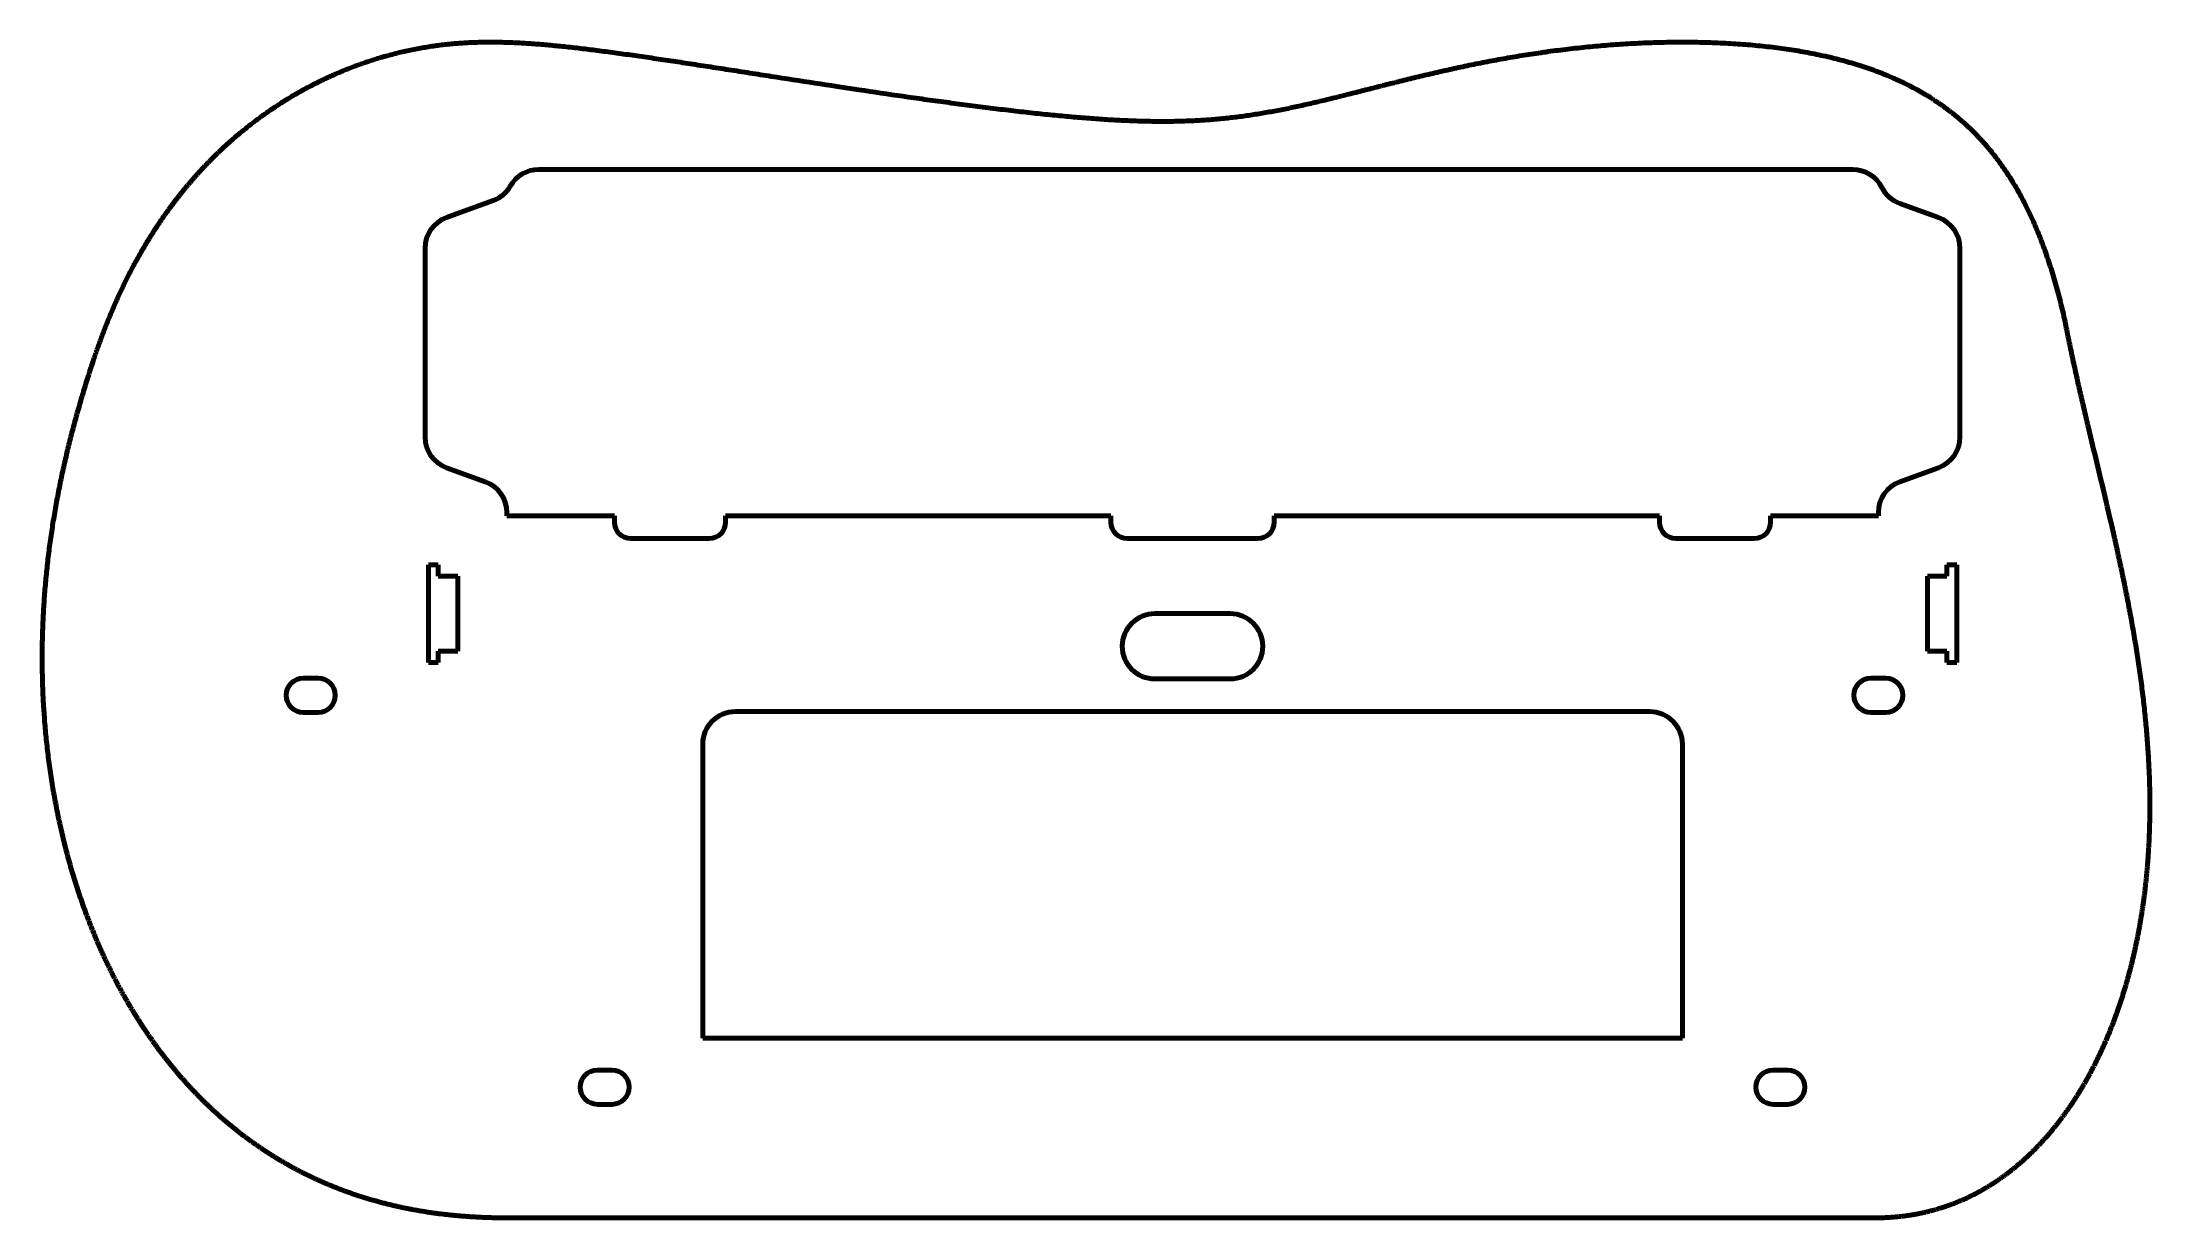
# Model space of a CAD drawing. Header units: millimetres. Extents: x -235 to 411, y -56 to 304.
import ezdxf

# ---------------------------------------------------------------- set-up
doc = ezdxf.new("R2010")
doc.units = ezdxf.units.MM
doc.header["$MEASUREMENT"] = 0
doc.layers.add('Visibile', color=7, linetype='Continuous', lineweight=0)

msp = doc.modelspace()

# ---------------------------------------------------------------- linework, layer by layer
at = {"layer": 'Visibile', "color": 7, "lineweight": 70}
for p, q in [((-82.65, 265.34), (319.69, 265.34)), ((-110.87, 250.63), (-96.62, 255.82)), ((334.13, 254.94), (345.97, 250.63)), ((-117.45, 183.44), (-117.45, 241.24)), ((352.55, 241.24), (352.55, 183.44)), ((-99.03, 169.73), (-110.87, 174.04)), ((345.97, 174.04), (334.13, 169.73)), ((-92.45, 159.34), (-92.45, 160.33)), ((-59.45, 159.34), (-92.45, 159.34)), ((-59.45, 157.34), (-59.45, 159.34)), ((-25.45, 159.34), (-25.45, 157.34)), ((23.55, 159.34), (-25.45, 159.34)), ((92.55, 159.34), (23.55, 159.34)), ((92.55, 157.34), (92.55, 159.34)), ((142.55, 159.34), (142.55, 157.34)), ((217.55, 159.34), (142.55, 159.34)), ((260.55, 159.34), (217.55, 159.34)), ((260.55, 157.34), (260.55, 159.34)), ((294.55, 159.34), (294.55, 157.34)), ((327.55, 159.34), (294.55, 159.34)), ((327.55, 160.33), (327.55, 159.34)), ((-30.45, 152.34), (-54.45, 152.34)), ((137.55, 152.34), (97.55, 152.34)), ((289.55, 152.34), (265.55, 152.34)), ((-116.45, 114.34), (-116.45, 144.34)), ((-116.45, 144.34), (-113.45, 144.34)), ((-113.45, 144.34), (-113.45, 140.84)), ((348.55, 140.84), (348.55, 144.34)), ((348.55, 144.34), (351.55, 144.34)), ((351.55, 144.34), (351.55, 114.34)), ((-113.45, 140.84), (-107.45, 140.84)), ((-107.45, 140.84), (-107.45, 117.84)), ((342.55, 117.84), (342.55, 140.84)), ((342.55, 140.84), (348.55, 140.84)), ((106.05, 129.34), (129.05, 129.34)), ((-107.45, 117.84), (-113.45, 117.84)), ((-113.45, 117.84), (-113.45, 114.34)), ((348.55, 117.84), (342.55, 117.84)), ((348.55, 114.34), (348.55, 117.84)), ((-113.45, 114.34), (-116.45, 114.34)), ((351.55, 114.34), (348.55, 114.34)), ((-154.7, 109.59), (-150.2, 109.59)), ((129.05, 109.34), (106.05, 109.34)), ((325.3, 109.59), (329.8, 109.59)), ((-150.2, 99.09), (-154.7, 99.09)), ((-22.45, 99.34), (257.55, 99.34)), ((329.8, 99.09), (325.3, 99.09)), ((-32.45, -0.66), (-32.45, 89.34)), ((267.55, 89.34), (267.55, -0.66)), ((38.55, -0.66), (-32.45, -0.66)), ((202.55, -0.66), (38.55, -0.66)), ((267.55, -0.66), (202.55, -0.66)), ((-64.7, -10.41), (-60.2, -10.41)), ((295.3, -10.41), (299.8, -10.41)), ((-60.2, -20.91), (-64.7, -20.91)), ((299.8, -20.91), (295.3, -20.91)), ((-92.63, -55.66), (326.5, -55.66))]:
    msp.add_line(p, q, dxfattribs=at)
for points in [[(384.72, 218.78), (384.55, 219.56), (384.37, 220.34), (384.2, 221.11), (384.02, 221.87), (383.84, 222.63), (383.65, 223.39), (383.47, 224.15), (383.28, 224.9), (383.09, 225.65), (382.9, 226.39), (382.7, 227.13), (382.51, 227.86), (382.31, 228.6), (382.11, 229.32), (381.9, 230.05), (381.7, 230.77), (381.49, 231.49), (381.28, 232.2), (381.07, 232.91), (380.85, 233.61), (380.64, 234.31), (380.42, 235.01), (380.2, 235.7), (379.97, 236.39), (379.75, 237.08), (379.52, 237.76), (379.29, 238.44), (379.06, 239.12), (378.82, 239.79), (378.59, 240.45), (378.35, 241.12), (378.1, 241.78), (377.86, 242.43), (377.61, 243.08), (377.36, 243.73), (377.11, 244.38), (376.86, 245.02), (376.6, 245.65), (376.34, 246.29), (376.08, 246.91), (375.82, 247.54), (375.55, 248.16), (375.29, 248.78), (375.02, 249.39), (374.74, 250), (374.47, 250.61), (374.19, 251.21), (373.91, 251.81), (373.63, 252.41), (373.34, 253), (373.05, 253.59), (372.76, 254.17), (372.47, 254.75), (372.17, 255.33), (371.87, 255.9), (371.57, 256.47), (371.27, 257.03), (370.96, 257.6), (370.66, 258.15), (370.34, 258.71), (370.03, 259.26), (369.71, 259.81), (369.4, 260.35), (369.07, 260.89), (368.75, 261.42), (368.42, 261.96), (368.09, 262.49), (367.76, 263.01), (367.43, 263.53), (367.09, 264.05), (366.75, 264.56), (366.4, 265.07), (366.06, 265.58), (365.71, 266.08), (365.36, 266.58), (365, 267.08), (364.64, 267.57), (364.28, 268.06), (363.92, 268.54), (363.56, 269.02), (363.19, 269.5), (362.81, 269.97), (362.44, 270.45), (362.06, 270.91), (361.87, 271.14), (361.68, 271.38), (361.49, 271.61), (361.3, 271.83), (361.11, 272.06), (360.91, 272.29), (360.72, 272.52), (360.52, 272.74), (360.33, 272.97), (360.13, 273.19), (359.94, 273.42), (359.74, 273.64), (359.54, 273.86), (359.34, 274.08), (359.14, 274.3), (358.94, 274.52), (358.74, 274.74), (358.53, 274.95), (358.33, 275.17), (358.13, 275.38), (357.92, 275.6), (357.72, 275.81), (357.51, 276.02), (357.3, 276.24), (357.1, 276.45), (356.89, 276.66), (356.68, 276.86), (356.47, 277.07), (356.26, 277.28), (356.05, 277.49), (355.84, 277.69), (355.62, 277.9), (355.41, 278.1), (355.19, 278.3), (354.98, 278.51), (354.76, 278.71), (354.55, 278.91), (354.33, 279.11), (354.11, 279.3), (353.89, 279.5), (353.67, 279.7), (353.45, 279.89), (353.23, 280.09), (353.01, 280.28), (352.78, 280.48), (352.56, 280.67), (352.34, 280.86), (352.11, 281.05), (351.88, 281.24), (351.66, 281.43), (351.43, 281.62), (351.2, 281.81), (350.97, 281.99), (350.74, 282.18), (350.51, 282.36), (350.28, 282.55), (350.05, 282.73), (349.81, 282.91), (349.58, 283.09), (349.34, 283.27), (349.11, 283.45), (348.87, 283.63), (348.64, 283.81), (348.4, 283.99), (348.16, 284.16), (347.92, 284.34), (347.68, 284.51), (347.44, 284.69), (347.2, 284.86), (346.95, 285.03), (346.71, 285.2), (346.47, 285.37), (346.22, 285.54), (345.97, 285.71), (345.73, 285.88), (345.48, 286.05), (345.23, 286.21), (344.98, 286.38), (344.73, 286.54), (344.48, 286.71), (344.23, 286.87), (343.98, 287.03), (343.47, 287.35), (342.96, 287.67), (342.45, 287.99), (341.93, 288.3), (341.41, 288.61), (340.89, 288.91), (340.36, 289.21), (339.83, 289.51), (339.3, 289.81), (338.76, 290.1), (338.23, 290.39), (337.68, 290.67), (337.14, 290.95), (336.59, 291.23), (336.04, 291.51), (335.48, 291.78), (334.92, 292.05), (334.36, 292.32), (333.8, 292.58), (333.23, 292.84), (332.66, 293.1), (332.08, 293.35), (331.51, 293.6), (330.93, 293.85), (330.34, 294.09), (329.75, 294.33), (329.16, 294.57), (328.57, 294.81), (327.97, 295.04), (327.37, 295.27), (326.77, 295.49), (326.17, 295.71), (325.56, 295.93), (324.94, 296.15), (324.33, 296.36), (323.71, 296.57), (323.09, 296.78), (322.46, 296.98), (321.84, 297.18), (321.2, 297.38), (320.57, 297.58), (319.93, 297.77), (319.29, 297.96), (318.65, 298.15), (318, 298.33), (317.35, 298.51), (316.7, 298.69), (316.05, 298.86), (315.39, 299.03), (314.73, 299.2), (314.06, 299.37), (313.4, 299.53), (312.73, 299.69), (312.05, 299.84), (311.38, 300), (310.7, 300.15), (310.02, 300.3), (309.33, 300.44), (308.65, 300.59), (307.96, 300.73), (307.27, 300.86), (306.57, 301), (305.87, 301.13), (305.17, 301.26), (304.47, 301.38), (303.76, 301.51), (303.05, 301.63), (302.34, 301.74), (301.63, 301.86), (300.91, 301.97), (300.19, 302.08), (299.47, 302.19), (298.75, 302.29), (298.02, 302.39), (297.29, 302.49), (296.56, 302.59), (295.83, 302.68), (295.1, 302.77), (294.36, 302.86), (293.62, 302.94), (292.88, 303.03), (292.13, 303.11), (291.39, 303.18), (290.64, 303.26), (289.89, 303.33), (289.14, 303.4), (288.38, 303.47), (287.63, 303.53), (286.87, 303.59), (286.11, 303.65), (285.35, 303.71), (284.59, 303.76), (283.82, 303.82), (283.06, 303.86), (282.29, 303.91), (281.52, 303.96), (280.75, 304), (279.98, 304.04), (279.21, 304.07), (278.43, 304.11), (277.66, 304.14), (276.88, 304.17), (276.11, 304.2), (275.33, 304.22), (274.55, 304.24), (273.77, 304.26), (272.99, 304.28), (272.2, 304.3), (271.42, 304.31), (270.64, 304.32), (269.85, 304.33), (269.07, 304.33), (268.28, 304.34), (267.5, 304.34), (266.71, 304.34), (265.93, 304.33), (265.14, 304.33), (264.35, 304.32), (263.57, 304.31), (262.78, 304.29), (261.99, 304.28), (261.2, 304.26), (260.42, 304.24), (259.63, 304.22), (258.84, 304.2), (258.05, 304.17), (257.27, 304.14), (256.48, 304.11), (255.69, 304.08), (254.91, 304.05), (254.12, 304.01), (253.34, 303.97), (252.55, 303.93), (251.77, 303.89), (250.98, 303.84), (250.2, 303.8), (249.42, 303.75), (248.64, 303.7), (247.86, 303.64), (247.08, 303.59), (246.3, 303.53), (245.52, 303.47), (244.74, 303.41), (243.97, 303.35), (243.19, 303.29), (242.42, 303.22), (241.64, 303.15), (240.87, 303.08), (240.1, 303.01), (239.33, 302.94), (238.56, 302.86), (237.8, 302.78), (237.03, 302.7), (236.27, 302.62), (235.5, 302.54), (234.74, 302.46), (233.98, 302.37), (233.22, 302.28), (232.47, 302.2), (231.71, 302.1), (230.96, 302.01), (230.2, 301.92), (229.45, 301.82), (228.7, 301.73), (227.96, 301.63), (227.21, 301.53), (226.46, 301.43), (225.72, 301.32), (224.98, 301.22), (224.24, 301.11), (223.51, 301.01), (222.77, 300.9), (222.04, 300.79), (221.3, 300.68), (220.57, 300.56), (219.85, 300.45), (219.12, 300.33), (218.4, 300.22), (217.67, 300.1), (216.95, 299.98), (216.24, 299.86), (215.52, 299.74), (214.8, 299.62), (214.09, 299.49), (213.38, 299.37), (212.67, 299.24), (211.97, 299.12), (211.26, 298.99), (210.56, 298.86), (209.86, 298.73), (209.16, 298.6), (208.47, 298.47), (207.77, 298.33), (207.08, 298.2), (206.39, 298.06), (205.71, 297.93), (205.02, 297.79), (204.34, 297.66), (203.66, 297.52), (202.98, 297.38), (202.3, 297.24), (201.63, 297.1), (200.95, 296.96), (200.28, 296.82), (199.62, 296.68), (198.95, 296.53), (198.29, 296.39), (197.62, 296.25), (196.96, 296.1), (196.31, 295.96), (195.65, 295.81), (195, 295.67), (194.35, 295.52), (193.7, 295.37), (193.05, 295.23), (192.41, 295.08), (191.76, 294.93), (191.12, 294.78), (190.48, 294.63), (189.85, 294.48), (189.21, 294.33), (188.58, 294.18), (187.95, 294.03), (187.32, 293.88), (186.7, 293.73), (186.07, 293.58), (185.45, 293.43), (184.83, 293.28), (184.21, 293.13), (183.6, 292.98), (182.98, 292.83), (182.37, 292.68), (181.76, 292.53), (181.15, 292.38), (180.54, 292.23), (179.94, 292.08), (179.34, 291.93), (178.74, 291.78), (178.14, 291.63), (177.54, 291.48), (176.94, 291.33), (176.35, 291.18), (175.76, 291.03), (175.17, 290.88), (174.58, 290.73), (173.99, 290.58), (173.41, 290.43), (172.83, 290.28), (172.24, 290.13), (171.66, 289.99), (171.09, 289.84), (170.51, 289.69), (169.93, 289.55), (169.36, 289.4), (168.79, 289.26), (168.22, 289.11), (167.65, 288.97), (167.08, 288.82), (166.52, 288.68), (165.95, 288.54), (165.39, 288.4), (164.83, 288.26), (164.27, 288.11), (163.71, 287.97), (163.15, 287.84), (162.59, 287.7), (162.04, 287.56), (161.48, 287.42), (160.93, 287.29), (160.38, 287.15), (159.83, 287.02), (159.28, 286.88), (158.73, 286.75), (158.18, 286.62), (157.64, 286.49), (157.09, 286.36), (156.55, 286.23), (156.01, 286.1), (155.46, 285.97), (154.92, 285.84), (154.38, 285.72), (153.84, 285.59), (153.3, 285.47), (152.77, 285.35), (152.23, 285.23), (151.69, 285.11), (151.16, 284.99), (150.62, 284.87), (150.09, 284.75), (149.55, 284.64), (149.02, 284.52), (148.49, 284.41), (147.95, 284.29), (147.42, 284.18), (146.89, 284.07), (146.36, 283.97), (145.83, 283.86), (145.3, 283.75), (144.77, 283.65), (144.24, 283.54), (143.71, 283.44), (143.18, 283.34), (142.65, 283.24), (142.12, 283.14), (141.6, 283.05), (141.07, 282.95), (140.54, 282.86), (140.01, 282.76), (139.48, 282.67), (138.95, 282.58), (138.43, 282.49), (137.9, 282.41), (137.37, 282.32), (136.84, 282.24), (136.31, 282.16), (135.78, 282.07), (135.25, 281.99), (134.72, 281.92), (134.19, 281.84), (133.66, 281.77), (133.13, 281.69), (132.6, 281.62), (132.06, 281.55), (131.53, 281.48), (131, 281.41), (130.46, 281.35), (129.93, 281.29), (129.39, 281.22), (128.86, 281.16), (128.32, 281.1), (127.78, 281.05), (127.24, 280.99), (126.7, 280.94), (126.16, 280.88), (125.62, 280.83), (125.08, 280.78), (124.54, 280.73), (123.99, 280.69), (123.45, 280.64), (122.9, 280.6), (122.35, 280.56), (121.8, 280.52), (121.25, 280.48), (120.7, 280.45), (120.15, 280.41), (119.59, 280.38), (119.04, 280.35), (118.48, 280.32), (117.92, 280.29), (117.36, 280.26), (116.8, 280.24), (116.23, 280.22), (115.67, 280.2), (115.1, 280.18), (114.53, 280.16), (113.96, 280.14), (113.39, 280.13), (112.81, 280.11), (112.24, 280.1), (111.66, 280.09), (111.08, 280.09), (110.5, 280.08), (109.91, 280.07), (109.33, 280.07), (108.74, 280.07), (108.15, 280.07), (107.55, 280.07), (106.96, 280.07), (106.36, 280.08), (105.76, 280.08), (105.16, 280.09), (104.56, 280.1), (103.95, 280.11), (103.34, 280.12), (102.73, 280.14), (102.11, 280.15), (101.5, 280.17), (100.88, 280.19), (100.26, 280.21), (99.63, 280.23), (99.01, 280.25), (98.38, 280.28), (97.75, 280.3), (97.11, 280.33), (96.48, 280.36), (95.84, 280.39), (95.19, 280.42), (94.55, 280.46), (93.9, 280.49), (93.25, 280.53), (92.6, 280.57), (91.94, 280.6), (91.28, 280.64), (90.62, 280.69), (89.96, 280.73), (89.29, 280.77), (88.62, 280.82), (87.95, 280.87), (87.27, 280.92), (86.59, 280.97), (85.91, 281.02), (85.23, 281.07), (84.54, 281.12), (83.85, 281.18), (83.16, 281.24), (82.47, 281.29), (81.77, 281.35), (81.07, 281.41), (80.37, 281.47), (79.66, 281.54), (78.95, 281.6), (78.24, 281.67), (77.53, 281.73), (76.81, 281.8), (76.09, 281.87), (75.37, 281.94), (74.64, 282.01), (73.92, 282.08), (73.19, 282.16), (72.45, 282.23), (71.72, 282.31), (70.98, 282.39), (70.24, 282.46), (69.5, 282.54), (68.75, 282.62), (68, 282.7), (67.25, 282.79), (66.5, 282.87), (65.74, 282.95), (64.98, 283.04), (64.22, 283.13), (63.46, 283.21), (62.69, 283.3), (61.93, 283.39), (61.16, 283.48), (60.39, 283.57), (59.61, 283.67), (58.83, 283.76), (58.06, 283.85), (57.27, 283.95), (56.49, 284.05), (55.71, 284.14), (54.92, 284.24), (54.13, 284.34), (53.34, 284.44), (52.54, 284.54), (51.75, 284.64), (50.95, 284.74), (50.15, 284.85), (49.35, 284.95), (48.55, 285.05), (47.74, 285.16), (46.94, 285.27), (46.13, 285.37), (45.32, 285.48), (44.51, 285.59), (43.69, 285.7), (42.88, 285.81), (42.06, 285.92), (41.25, 286.03), (40.43, 286.14), (39.61, 286.25), (38.78, 286.37), (37.96, 286.48), (37.14, 286.59), (36.31, 286.71), (35.48, 286.82), (34.66, 286.94), (33.83, 287.06), (33, 287.18), (32.17, 287.29), (30.5, 287.53), (28.83, 287.77), (27.16, 288.01), (25.48, 288.25), (23.8, 288.5), (22.12, 288.75), (20.44, 288.99), (18.76, 289.24), (17.07, 289.49), (15.39, 289.75), (12.01, 290.25), (8.64, 290.76), (6.95, 291.02), (5.27, 291.28), (3.59, 291.53), (1.9, 291.79), (0.23, 292.05), (-1.45, 292.31), (-3.12, 292.57), (-4.79, 292.83), (-6.46, 293.08), (-8.12, 293.34), (-9.78, 293.6), (-10.61, 293.73), (-11.43, 293.86), (-12.26, 293.98), (-13.08, 294.11), (-13.9, 294.24), (-14.72, 294.37), (-15.54, 294.5), (-16.36, 294.62), (-17.18, 294.75), (-17.99, 294.88), (-18.8, 295), (-19.62, 295.13), (-20.43, 295.26), (-21.23, 295.38), (-22.04, 295.51), (-22.84, 295.63), (-23.65, 295.76), (-24.45, 295.88), (-25.25, 296.01), (-26.04, 296.13), (-26.84, 296.25), (-27.63, 296.38), (-28.42, 296.5), (-29.21, 296.62), (-30, 296.74), (-30.79, 296.86), (-31.57, 296.98), (-32.35, 297.1), (-33.13, 297.22), (-33.9, 297.34), (-34.68, 297.46), (-35.45, 297.58), (-36.22, 297.7), (-36.98, 297.81), (-37.75, 297.93), (-38.51, 298.04), (-39.27, 298.16), (-40.02, 298.27), (-40.78, 298.39), (-41.53, 298.5), (-42.28, 298.61), (-43.02, 298.73), (-43.77, 298.84), (-44.51, 298.95), (-45.25, 299.06), (-45.98, 299.17), (-46.71, 299.27), (-47.44, 299.38), (-48.17, 299.49), (-48.89, 299.59), (-49.61, 299.7), (-50.33, 299.8), (-51.05, 299.91), (-51.76, 300.01), (-52.47, 300.11), (-53.17, 300.21), (-53.88, 300.31), (-54.58, 300.41), (-55.28, 300.51), (-55.97, 300.6), (-56.66, 300.7), (-57.35, 300.8), (-58.03, 300.89), (-58.72, 300.98), (-59.4, 301.08), (-60.07, 301.17), (-60.74, 301.26), (-61.41, 301.35), (-62.08, 301.43), (-62.74, 301.52), (-63.4, 301.61), (-64.06, 301.69), (-64.72, 301.78), (-65.37, 301.86), (-66.02, 301.94), (-66.66, 302.02), (-67.3, 302.1), (-67.94, 302.18), (-68.58, 302.26), (-69.21, 302.33), (-69.84, 302.41), (-70.47, 302.48), (-71.09, 302.55), (-71.71, 302.62), (-72.33, 302.69), (-72.94, 302.76), (-73.55, 302.83), (-74.16, 302.89), (-74.77, 302.96), (-75.37, 303.02), (-75.97, 303.08), (-76.57, 303.14), (-77.16, 303.2), (-77.75, 303.26), (-78.34, 303.32), (-78.93, 303.37), (-79.51, 303.43), (-80.09, 303.48), (-80.67, 303.53), (-81.24, 303.58), (-81.82, 303.63), (-82.39, 303.67), (-82.95, 303.72), (-83.52, 303.76), (-84.08, 303.8), (-84.64, 303.84), (-85.2, 303.88), (-85.75, 303.92), (-86.31, 303.96), (-86.86, 303.99), (-87.4, 304.02), (-87.95, 304.06), (-88.49, 304.09), (-89.04, 304.11), (-89.57, 304.14), (-90.11, 304.16), (-90.65, 304.19), (-91.18, 304.21), (-91.71, 304.23), (-92.24, 304.25), (-92.77, 304.26), (-93.29, 304.28), (-93.82, 304.29), (-94.34, 304.3), (-94.86, 304.31), (-95.38, 304.32), (-95.9, 304.33), (-96.41, 304.33), (-96.93, 304.34), (-97.44, 304.34), (-97.95, 304.34), (-98.46, 304.33), (-98.97, 304.33), (-99.48, 304.32), (-99.99, 304.31), (-100.49, 304.3), (-101, 304.29), (-101.5, 304.28), (-102, 304.26), (-102.5, 304.24), (-103, 304.22), (-103.5, 304.2), (-104, 304.18), (-104.5, 304.15), (-105, 304.13), (-105.5, 304.1), (-105.99, 304.07), (-106.49, 304.03), (-106.99, 304), (-107.48, 303.96), (-107.98, 303.92), (-108.47, 303.88), (-108.97, 303.83), (-109.46, 303.79), (-109.96, 303.74), (-110.45, 303.69), (-110.94, 303.64), (-111.44, 303.58), (-111.93, 303.53), (-112.43, 303.47), (-112.92, 303.41), (-113.42, 303.34), (-113.91, 303.28), (-114.41, 303.21), (-114.9, 303.14), (-115.4, 303.07), (-115.89, 302.99), (-116.39, 302.92), (-116.89, 302.84), (-117.38, 302.75), (-117.88, 302.67), (-118.38, 302.58), (-118.88, 302.5), (-119.38, 302.4), (-119.88, 302.31), (-120.38, 302.21), (-120.88, 302.12), (-121.38, 302.01), (-121.88, 301.91), (-122.39, 301.81), (-122.89, 301.7), (-123.4, 301.59), (-123.9, 301.47), (-124.41, 301.36), (-124.91, 301.24), (-125.42, 301.12), (-125.93, 300.99), (-126.44, 300.86), (-126.95, 300.73), (-127.46, 300.6), (-127.98, 300.47), (-128.49, 300.33), (-129, 300.19), (-129.52, 300.05), (-130.03, 299.9), (-130.55, 299.75), (-131.07, 299.6), (-131.58, 299.45), (-132.1, 299.29), (-132.62, 299.13), (-133.14, 298.97), (-133.67, 298.8), (-134.19, 298.63), (-134.71, 298.46), (-135.23, 298.28), (-135.76, 298.11), (-136.29, 297.92), (-136.81, 297.74), (-137.34, 297.55), (-137.87, 297.36), (-138.4, 297.17), (-138.92, 296.97), (-139.46, 296.77), (-139.99, 296.57), (-140.52, 296.37), (-141.05, 296.16), (-141.58, 295.94), (-142.12, 295.73), (-142.65, 295.51), (-143.19, 295.29), (-143.72, 295.06), (-144.26, 294.83), (-144.79, 294.6), (-145.33, 294.36), (-145.87, 294.13), (-146.41, 293.88), (-146.95, 293.64), (-147.49, 293.39), (-148.03, 293.14), (-148.57, 292.88), (-149.11, 292.62), (-149.65, 292.36), (-150.19, 292.09), (-150.73, 291.82), (-151.28, 291.55), (-151.82, 291.27), (-152.36, 290.99), (-152.91, 290.7), (-153.45, 290.41), (-153.99, 290.12), (-154.54, 289.82), (-155.08, 289.52), (-155.63, 289.22), (-156.17, 288.91), (-156.72, 288.6), (-157.26, 288.29), (-157.81, 287.97), (-158.35, 287.65), (-158.9, 287.32), (-159.44, 286.99), (-159.99, 286.66), (-160.53, 286.32), (-161.08, 285.98), (-161.62, 285.63), (-162.17, 285.28), (-162.71, 284.92), (-163.26, 284.57), (-163.8, 284.2), (-164.35, 283.84), (-164.89, 283.47), (-165.43, 283.09), (-165.98, 282.71), (-166.52, 282.33), (-167.06, 281.94), (-167.61, 281.55), (-168.15, 281.16), (-168.69, 280.76), (-169.23, 280.35), (-169.77, 279.95), (-170.31, 279.53), (-170.85, 279.12), (-171.39, 278.7), (-171.93, 278.27), (-172.47, 277.84), (-173, 277.41), (-173.54, 276.97), (-174.08, 276.52), (-174.61, 276.08), (-175.15, 275.63), (-175.68, 275.17), (-176.21, 274.71), (-176.74, 274.24), (-177.01, 274.01), (-177.28, 273.77), (-177.54, 273.54), (-177.81, 273.3), (-178.07, 273.06), (-178.33, 272.82), (-178.6, 272.58), (-178.86, 272.34), (-179.13, 272.09), (-179.39, 271.85), (-179.65, 271.6), (-179.91, 271.35), (-180.18, 271.11), (-180.44, 270.86), (-180.7, 270.61), (-180.96, 270.36), (-181.22, 270.1), (-181.49, 269.85), (-181.75, 269.59), (-182.01, 269.34), (-182.27, 269.08), (-182.53, 268.82), (-182.79, 268.56), (-183.05, 268.3), (-183.3, 268.04), (-183.56, 267.77), (-183.82, 267.51), (-184.08, 267.24), (-184.34, 266.98), (-184.59, 266.71), (-184.85, 266.44), (-185.11, 266.17), (-185.36, 265.9), (-185.62, 265.62), (-185.88, 265.35), (-186.13, 265.08), (-186.39, 264.8), (-186.64, 264.52), (-186.89, 264.24), (-187.15, 263.96), (-187.4, 263.68), (-187.65, 263.4), (-187.91, 263.11), (-188.16, 262.83), (-188.41, 262.54), (-188.66, 262.26), (-188.91, 261.97), (-189.16, 261.68), (-189.41, 261.39), (-189.66, 261.09), (-189.91, 260.8), (-190.16, 260.5), (-190.41, 260.21), (-190.66, 259.91), (-190.9, 259.61), (-191.15, 259.31), (-191.4, 259.01), (-191.64, 258.71), (-191.89, 258.41), (-192.13, 258.1), (-192.38, 257.79), (-192.62, 257.49), (-192.87, 257.18), (-193.11, 256.87), (-193.35, 256.56), (-193.59, 256.25), (-193.84, 255.93), (-194.08, 255.62), (-194.32, 255.3), (-194.56, 254.98), (-194.8, 254.66), (-195.04, 254.34), (-195.28, 254.02), (-195.51, 253.7), (-195.75, 253.38), (-195.99, 253.05), (-196.23, 252.73), (-196.46, 252.4), (-196.7, 252.07), (-196.93, 251.74), (-197.17, 251.41), (-197.4, 251.07), (-197.64, 250.74), (-197.87, 250.4), (-198.1, 250.07), (-198.33, 249.73), (-198.56, 249.39), (-198.8, 249.05), (-199.03, 248.71), (-199.26, 248.37), (-199.48, 248.02), (-199.71, 247.67), (-199.94, 247.33), (-200.17, 246.98), (-200.39, 246.63), (-200.62, 246.28), (-200.85, 245.93), (-201.07, 245.57), (-201.3, 245.22), (-201.52, 244.86), (-201.74, 244.5), (-201.97, 244.15), (-202.19, 243.78), (-202.41, 243.42), (-202.63, 243.06), (-202.85, 242.7), (-203.07, 242.33), (-203.29, 241.96), (-203.51, 241.6), (-203.72, 241.23), (-203.94, 240.86), (-204.16, 240.48), (-204.37, 240.11), (-204.59, 239.74), (-204.8, 239.36), (-205.02, 238.98), (-205.23, 238.6), (-205.44, 238.22), (-205.65, 237.84), (-205.87, 237.46), (-206.08, 237.07), (-206.29, 236.69), (-206.49, 236.3), (-206.7, 235.91), (-206.91, 235.52), (-207.12, 235.13), (-207.32, 234.74), (-207.53, 234.35), (-207.74, 233.95), (-207.94, 233.56), (-208.14, 233.16), (-208.35, 232.76), (-208.55, 232.36), (-208.75, 231.96), (-208.95, 231.55), (-209.15, 231.15), (-209.35, 230.74), (-209.55, 230.34), (-209.75, 229.93), (-209.95, 229.52), (-210.14, 229.11), (-210.34, 228.7), (-210.54, 228.28), (-210.73, 227.87), (-210.93, 227.45), (-211.12, 227.03), (-211.31, 226.61), (-211.5, 226.19), (-211.69, 225.77), (-211.88, 225.35), (-212.07, 224.92), (-212.26, 224.5), (-212.45, 224.07), (-212.64, 223.64), (-212.83, 223.21), (-213.01, 222.78), (-213.2, 222.34), (-213.38, 221.91), (-213.57, 221.47), (-213.75, 221.04), (-213.93, 220.6), (-214.11, 220.16), (-214.3, 219.72), (-214.48, 219.27), (-214.65, 218.83), (-214.83, 218.38), (-215.01, 217.94), (-215.19, 217.49), (-215.37, 217.04), (-215.54, 216.59), (-215.72, 216.14), (-215.89, 215.68), (-216.06, 215.23), (-216.24, 214.77), (-216.41, 214.31), (-216.58, 213.86), (-216.75, 213.39), (-216.92, 212.93), (-217.09, 212.47), (-217.26, 212), (-217.43, 211.54), (-217.59, 211.07), (-217.76, 210.6), (-217.92, 210.13), (-218.09, 209.66), (-218.25, 209.19), (-218.42, 208.71), (-218.58, 208.24), (-218.74, 207.76), (-218.9, 207.28), (-219.06, 206.8), (-219.22, 206.32)], [(326.5, -55.66), (326.77, -55.66), (327.03, -55.66), (327.29, -55.66), (327.55, -55.66), (327.82, -55.65), (328.08, -55.65), (328.34, -55.64), (328.6, -55.63), (328.86, -55.63), (329.12, -55.62), (329.38, -55.61), (329.64, -55.6), (329.9, -55.59), (330.16, -55.57), (330.42, -55.56), (330.67, -55.54), (330.93, -55.53), (331.19, -55.51), (331.45, -55.5), (331.7, -55.48), (331.96, -55.46), (332.22, -55.44), (332.47, -55.42), (332.73, -55.4), (332.99, -55.37), (333.24, -55.35), (333.49, -55.33), (333.75, -55.3), (334, -55.27), (334.26, -55.25), (334.51, -55.22), (334.76, -55.19), (335.02, -55.16), (335.27, -55.13), (335.52, -55.1), (335.77, -55.06), (336.02, -55.03), (336.28, -54.99), (336.53, -54.96), (336.78, -54.92), (337.03, -54.88), (337.28, -54.85), (337.53, -54.81), (337.77, -54.77), (338.02, -54.73), (338.27, -54.68), (338.52, -54.64), (338.77, -54.6), (339.02, -54.55), (339.26, -54.51), (339.51, -54.46), (339.76, -54.41), (340, -54.36), (340.25, -54.31), (340.49, -54.26), (340.74, -54.21), (340.98, -54.16), (341.23, -54.11), (341.47, -54.05), (341.72, -54), (341.96, -53.94), (342.2, -53.88), (342.44, -53.83), (342.69, -53.77), (342.93, -53.71), (343.17, -53.65), (343.41, -53.59), (343.65, -53.53), (343.89, -53.46), (344.14, -53.4), (344.38, -53.33), (344.61, -53.27), (344.85, -53.2), (345.09, -53.13), (345.33, -53.06), (345.57, -53), (345.81, -52.92), (346.05, -52.85), (346.28, -52.78), (346.52, -52.71), (346.76, -52.63), (346.99, -52.56), (347.23, -52.48), (347.47, -52.41), (347.7, -52.33), (347.94, -52.25), (348.17, -52.17), (348.4, -52.09), (348.64, -52.01), (348.87, -51.93), (349.1, -51.85), (349.34, -51.76), (349.57, -51.68), (349.8, -51.59), (350.03, -51.51), (350.27, -51.42), (350.5, -51.33), (350.73, -51.24), (350.96, -51.15), (351.19, -51.06), (351.42, -50.97), (351.65, -50.88), (351.88, -50.78), (352.11, -50.69), (352.33, -50.59), (352.56, -50.5), (352.79, -50.4), (353.02, -50.3), (353.24, -50.2), (353.47, -50.1), (353.7, -50), (353.92, -49.9), (354.15, -49.8), (354.37, -49.7), (354.6, -49.59), (354.82, -49.49), (355.05, -49.38), (355.27, -49.27), (355.49, -49.17), (355.72, -49.06), (355.94, -48.95), (356.16, -48.84), (356.38, -48.73), (356.6, -48.62), (356.82, -48.5), (357.05, -48.39), (357.27, -48.27), (357.49, -48.16), (357.71, -48.04), (357.93, -47.93), (358.14, -47.81), (358.36, -47.69), (358.58, -47.57), (358.8, -47.45), (359.02, -47.33), (359.23, -47.21), (359.45, -47.08), (359.67, -46.96), (359.88, -46.83), (360.1, -46.71), (360.31, -46.58), (360.53, -46.46), (360.74, -46.33), (360.96, -46.2), (361.17, -46.07), (361.38, -45.94), (361.6, -45.81), (361.81, -45.68), (362.02, -45.54), (362.23, -45.41), (362.45, -45.27), (362.66, -45.14), (362.87, -45), (363.08, -44.86), (363.29, -44.73), (363.5, -44.59), (363.71, -44.45), (363.92, -44.31), (364.12, -44.17), (364.33, -44.02), (364.54, -43.88), (364.75, -43.74), (364.95, -43.59), (365.16, -43.45), (365.37, -43.3), (365.57, -43.15), (365.78, -43.01), (365.98, -42.86), (366.19, -42.71), (366.39, -42.56), (366.6, -42.41), (366.8, -42.25), (367, -42.1), (367.21, -41.95), (367.41, -41.79), (367.61, -41.64), (367.81, -41.48), (368.01, -41.33), (368.21, -41.17), (368.41, -41.01), (368.61, -40.85), (368.81, -40.69), (369.01, -40.53), (369.21, -40.37), (369.41, -40.21), (369.61, -40.04), (369.8, -39.88), (370, -39.71), (370.2, -39.55), (370.39, -39.38), (370.59, -39.22), (370.79, -39.05), (370.98, -38.88), (371.18, -38.71), (371.37, -38.54), (371.56, -38.37), (371.76, -38.2), (371.95, -38.02), (372.14, -37.85), (372.34, -37.68), (372.53, -37.5), (372.72, -37.33), (372.91, -37.15), (373.1, -36.97), (373.29, -36.8), (373.48, -36.62), (373.67, -36.44), (373.86, -36.26), (374.05, -36.08), (374.24, -35.9), (374.42, -35.71), (374.61, -35.53), (374.8, -35.35), (374.98, -35.16), (375.17, -34.98), (375.36, -34.79), (375.54, -34.6), (375.73, -34.42), (375.91, -34.23), (376.09, -34.04), (376.28, -33.85), (376.46, -33.66), (376.64, -33.47), (376.83, -33.27), (377.01, -33.08), (377.19, -32.89), (377.37, -32.69), (377.55, -32.5), (377.73, -32.3), (377.91, -32.11), (378.09, -31.91), (378.27, -31.71), (378.45, -31.51), (378.62, -31.32), (378.8, -31.12), (378.98, -30.91), (379.16, -30.71), (379.33, -30.51), (379.51, -30.31), (379.68, -30.1), (379.86, -29.9), (380.03, -29.7), (380.21, -29.49), (380.38, -29.28), (380.55, -29.08), (380.73, -28.87), (380.9, -28.66), (381.07, -28.45), (381.24, -28.24), (381.41, -28.03), (381.58, -27.82), (381.75, -27.61), (381.92, -27.4), (382.09, -27.18), (382.26, -26.97), (382.43, -26.75), (382.6, -26.54), (382.77, -26.32), (382.93, -26.11), (383.1, -25.89), (383.26, -25.67), (383.43, -25.45), (383.6, -25.23), (383.76, -25.01), (383.92, -24.79), (384.09, -24.57), (384.25, -24.35), (384.41, -24.13), (384.58, -23.9), (384.74, -23.68), (384.9, -23.45), (385.06, -23.23), (385.22, -23), (385.38, -22.78), (385.54, -22.55), (385.7, -22.32), (385.86, -22.09), (386.02, -21.86), (386.18, -21.63), (386.33, -21.4), (386.49, -21.17), (386.65, -20.94), (386.8, -20.71), (386.96, -20.48), (387.11, -20.24), (387.27, -20.01), (387.42, -19.77), (387.58, -19.54), (387.73, -19.3), (387.88, -19.06), (388.03, -18.83), (388.19, -18.59), (388.34, -18.35), (388.49, -18.11), (388.64, -17.87), (388.79, -17.63), (388.94, -17.39), (389.09, -17.15), (389.24, -16.91), (389.38, -16.66), (389.53, -16.42), (389.68, -16.17), (389.83, -15.93), (389.97, -15.68), (390.12, -15.44), (390.26, -15.19), (390.41, -14.95), (390.55, -14.7), (390.7, -14.45), (390.84, -14.2), (390.98, -13.95), (391.12, -13.7), (391.27, -13.45), (391.41, -13.2), (391.55, -12.95), (391.69, -12.69), (391.83, -12.44), (391.97, -12.19), (392.11, -11.93), (392.24, -11.68), (392.38, -11.42), (392.52, -11.17), (392.66, -10.91), (392.79, -10.66), (392.93, -10.4), (393.06, -10.14), (393.2, -9.88), (393.33, -9.62), (393.47, -9.36), (393.6, -9.1), (393.74, -8.84), (393.87, -8.58), (394, -8.32), (394.13, -8.06), (394.26, -7.79), (394.39, -7.53), (394.52, -7.27), (394.65, -7), (394.78, -6.74), (394.91, -6.47), (395.04, -6.2), (395.17, -5.94), (395.29, -5.67), (395.42, -5.4), (395.55, -5.13), (395.67, -4.86), (395.8, -4.6), (395.92, -4.33), (396.04, -4.06), (396.17, -3.78), (396.29, -3.51), (396.41, -3.24), (396.54, -2.97), (396.66, -2.7), (396.78, -2.42), (396.9, -2.15), (397.02, -1.87), (397.14, -1.6), (397.26, -1.32), (397.38, -1.05), (397.49, -0.77), (397.61, -0.49), (397.73, -0.22), (397.85, 0.06), (397.96, 0.34), (398.08, 0.62), (398.19, 0.9), (398.31, 1.18), (398.42, 1.46), (398.53, 1.74), (398.65, 2.02), (398.76, 2.3), (398.87, 2.58), (398.98, 2.87), (399.09, 3.15), (399.2, 3.43), (399.31, 3.72), (399.42, 4), (399.53, 4.29), (399.64, 4.57), (399.75, 4.86), (399.85, 5.14), (399.96, 5.43), (400.07, 5.72), (400.17, 6.01), (400.28, 6.3), (400.38, 6.58), (400.49, 6.87), (400.59, 7.16), (400.69, 7.45), (400.8, 7.74), (400.9, 8.03), (401, 8.32), (401.1, 8.62), (401.2, 8.91), (401.3, 9.2), (401.4, 9.49), (401.5, 9.79), (401.6, 10.08), (401.7, 10.38), (401.79, 10.67), (401.89, 10.97), (401.99, 11.26), (402.08, 11.56), (402.18, 11.85), (402.27, 12.15), (402.37, 12.45), (402.46, 12.75), (402.55, 13.04), (402.65, 13.34), (402.74, 13.64), (402.83, 13.94), (402.92, 14.24), (403.01, 14.54), (403.1, 14.84), (403.19, 15.14), (403.28, 15.44), (403.37, 15.74), (403.46, 16.04), (403.54, 16.35), (403.63, 16.65), (403.72, 16.95), (403.8, 17.26), (403.89, 17.56), (403.97, 17.86), (404.06, 18.17), (404.14, 18.47), (404.22, 18.78), (404.3, 19.09), (404.39, 19.39), (404.47, 19.7), (404.55, 20), (404.63, 20.31), (404.71, 20.62), (404.79, 20.93), (404.87, 21.24), (404.95, 21.54), (405.02, 21.85), (405.1, 22.16), (405.18, 22.47), (405.25, 22.78), (405.33, 23.09), (405.4, 23.4), (405.48, 23.71), (405.55, 24.03), (405.63, 24.34), (405.7, 24.65), (405.77, 24.96), (405.84, 25.27), (405.91, 25.59), (405.99, 25.9), (406.06, 26.21), (406.13, 26.53), (406.2, 26.84), (406.26, 27.16), (406.33, 27.47), (406.4, 27.79), (406.47, 28.1), (406.53, 28.42), (406.6, 28.74), (406.66, 29.05), (406.73, 29.37), (406.79, 29.69), (406.86, 30), (406.92, 30.32), (406.98, 30.64), (407.05, 30.96), (407.11, 31.28), (407.17, 31.59), (407.23, 31.91), (407.29, 32.23), (407.35, 32.55), (407.41, 32.87), (407.47, 33.19), (407.52, 33.51), (407.58, 33.84), (407.64, 34.16), (407.7, 34.48), (407.75, 34.8), (407.81, 35.12), (407.86, 35.44), (407.92, 35.77), (407.97, 36.09), (408.02, 36.41), (408.07, 36.74), (408.13, 37.06), (408.18, 37.38), (408.23, 37.71), (408.28, 38.03), (408.33, 38.36), (408.38, 38.68), (408.43, 39.01), (408.48, 39.33), (408.52, 39.66), (408.57, 39.99), (408.62, 40.31), (408.66, 40.64), (408.71, 40.97), (408.75, 41.29), (408.8, 41.62), (408.84, 41.95), (408.89, 42.28), (408.93, 42.6), (408.97, 42.93), (409.01, 43.26), (409.06, 43.59), (409.1, 43.92), (409.14, 44.25), (409.18, 44.58), (409.22, 44.91), (409.25, 45.24), (409.29, 45.57), (409.33, 45.9), (409.37, 46.23), (409.4, 46.56), (409.44, 46.89), (409.48, 47.22), (409.51, 47.55), (409.55, 47.88), (409.58, 48.21), (409.61, 48.55), (409.65, 48.88), (409.68, 49.21), (409.71, 49.54), (409.74, 49.88), (409.77, 50.21), (409.8, 50.54), (409.83, 50.88), (409.86, 51.21), (409.89, 51.54), (409.92, 51.88), (409.95, 52.21), (409.97, 52.55), (410, 52.88), (410.03, 53.21), (410.05, 53.55), (410.08, 53.88), (410.1, 54.22), (410.13, 54.56), (410.15, 54.89), (410.17, 55.23), (410.2, 55.56), (410.22, 55.9), (410.24, 56.23), (410.26, 56.57), (410.28, 56.91), (410.3, 57.24), (410.32, 57.58), (410.34, 57.92), (410.36, 58.26), (410.37, 58.59), (410.39, 58.93), (410.41, 59.27), (410.43, 59.61), (410.44, 59.95), (410.46, 60.28), (410.47, 60.62), (410.49, 60.96), (410.51, 61.64), (410.54, 62.32), (410.56, 63), (410.58, 63.67), (410.6, 64.35), (410.62, 65.03), (410.63, 65.72), (410.65, 66.4), (410.66, 67.08), (410.67, 67.76), (410.67, 68.44), (410.68, 69.13), (410.68, 69.81), (410.68, 70.5), (410.68, 71.18), (410.68, 71.87), (410.68, 72.55), (410.67, 73.24), (410.66, 73.92), (410.65, 74.61), (410.64, 75.3), (410.63, 75.99), (410.61, 76.67), (410.59, 77.36), (410.57, 78.05), (410.55, 78.74), (410.53, 79.43), (410.5, 80.12), (410.48, 80.81), (410.45, 81.5), (410.42, 82.19), (410.38, 82.88), (410.35, 83.57), (410.31, 84.26), (410.28, 84.95), (410.24, 85.65), (410.19, 86.34), (410.15, 87.03), (410.11, 87.72), (410.06, 88.42), (410.01, 89.11), (409.96, 89.8), (409.91, 90.49), (409.86, 91.19), (409.8, 91.88), (409.75, 92.57), (409.69, 93.27), (409.63, 93.96), (409.57, 94.66), (409.5, 95.35), (409.44, 96.04), (409.37, 96.74), (409.3, 97.43), (409.23, 98.13), (409.16, 98.82), (409.09, 99.52), (409.02, 100.21), (408.94, 100.91), (408.86, 101.6), (408.78, 102.3), (408.7, 102.99), (408.62, 103.69), (408.54, 104.38), (408.45, 105.08), (408.37, 105.77), (408.28, 106.46), (408.19, 107.16), (408.1, 107.85), (408.01, 108.55), (407.91, 109.24), (407.82, 109.94), (407.72, 110.63), (407.63, 111.33), (407.53, 112.02), (407.43, 112.72), (407.33, 113.41), (407.22, 114.11), (407.12, 114.8), (407.01, 115.49), (406.91, 116.19), (406.8, 116.88), (406.69, 117.58), (406.58, 118.27), (406.47, 118.96), (406.36, 119.66), (406.24, 120.35), (406.13, 121.04), (406.01, 121.74), (405.89, 122.43), (405.78, 123.12), (405.66, 123.81), (405.54, 124.51), (405.41, 125.2), (405.29, 125.89), (405.17, 126.58), (405.04, 127.27), (404.92, 127.97), (404.79, 128.66), (404.66, 129.35), (404.53, 130.04), (404.4, 130.73), (404.27, 131.42), (404.14, 132.11), (404.01, 132.8), (403.87, 133.49), (403.74, 134.18), (403.6, 134.87), (403.47, 135.56), (403.33, 136.25), (403.19, 136.93), (403.05, 137.62), (402.91, 138.31), (402.77, 139), (402.63, 139.68), (402.49, 140.37), (402.35, 141.06), (402.2, 141.74), (402.06, 142.43), (401.92, 143.12), (401.77, 143.8), (401.62, 144.49), (401.48, 145.17), (401.33, 145.86), (401.18, 146.54), (401.03, 147.23), (400.88, 147.91), (400.73, 148.59), (400.58, 149.28), (400.43, 149.96), (400.28, 150.64), (400.13, 151.32), (399.98, 152.01), (399.82, 152.69), (399.67, 153.37), (399.52, 154.05), (399.36, 154.73), (399.21, 155.41), (399.05, 156.09), (398.9, 156.77), (398.58, 158.13), (398.27, 159.48), (397.95, 160.84), (397.64, 162.19), (397.32, 163.54), (397, 164.89), (396.68, 166.24), (396.36, 167.59), (396.04, 168.93), (395.72, 170.27), (395.4, 171.62), (395.08, 172.96), (394.76, 174.29), (394.44, 175.63), (394.12, 176.97), (393.8, 178.3), (393.48, 179.63), (393.16, 180.96), (392.84, 182.29), (392.53, 183.62), (392.21, 184.94), (391.9, 186.27), (391.74, 186.93), (391.58, 187.59), (391.43, 188.25), (391.27, 188.91), (391.11, 189.57), (390.96, 190.23), (390.8, 190.88), (390.65, 191.54), (390.49, 192.2), (390.34, 192.86), (390.19, 193.51), (390.03, 194.17), (389.88, 194.82), (389.73, 195.48), (389.58, 196.14), (389.43, 196.79), (389.28, 197.44), (389.13, 198.1), (388.98, 198.75), (388.83, 199.4), (388.68, 200.06), (388.54, 200.71), (388.39, 201.36), (388.24, 202.01), (388.1, 202.66), (387.95, 203.31), (387.81, 203.96), (387.67, 204.61), (387.52, 205.26), (387.38, 205.91), (387.24, 206.55), (387.1, 207.2), (386.96, 207.85), (386.82, 208.5), (386.68, 209.14), (386.55, 209.79), (386.41, 210.43), (386.27, 211.08), (386.14, 211.72), (386.01, 212.37), (385.87, 213.01), (385.74, 213.65), (385.61, 214.3), (385.48, 214.94), (385.35, 215.58), (385.22, 216.22), (385.1, 216.86), (384.97, 217.5), (384.84, 218.14), (384.72, 218.78)], [(-219.22, 206.32), (-219.41, 205.74), (-219.6, 205.15), (-219.79, 204.57), (-219.98, 203.98), (-220.17, 203.39), (-220.36, 202.81), (-220.55, 202.22), (-220.73, 201.63), (-220.92, 201.04), (-221.1, 200.45), (-221.29, 199.85), (-221.47, 199.26), (-221.65, 198.67), (-221.83, 198.07), (-222.01, 197.48), (-222.19, 196.88), (-222.37, 196.29), (-222.55, 195.69), (-222.73, 195.09), (-222.9, 194.49), (-223.08, 193.89), (-223.25, 193.29), (-223.42, 192.69), (-223.6, 192.09), (-223.77, 191.48), (-223.94, 190.88), (-224.11, 190.28), (-224.27, 189.67), (-224.44, 189.06), (-224.61, 188.46), (-224.77, 187.85), (-224.93, 187.24), (-225.1, 186.63), (-225.26, 186.02), (-225.42, 185.41), (-225.58, 184.8), (-225.74, 184.19), (-225.89, 183.57), (-226.05, 182.96), (-226.21, 182.34), (-226.36, 181.73), (-226.51, 181.11), (-226.66, 180.49), (-226.81, 179.87), (-226.96, 179.26), (-227.11, 178.64), (-227.26, 178.02), (-227.4, 177.39), (-227.55, 176.77), (-227.69, 176.15), (-227.83, 175.53), (-227.98, 174.9), (-228.12, 174.28), (-228.25, 173.65), (-228.39, 173.02), (-228.53, 172.4), (-228.66, 171.77), (-228.79, 171.14), (-228.93, 170.51), (-229.06, 169.88), (-229.19, 169.25), (-229.32, 168.61), (-229.44, 167.98), (-229.57, 167.35), (-229.69, 166.71), (-229.82, 166.08), (-229.94, 165.44), (-230.06, 164.81), (-230.18, 164.17), (-230.29, 163.53), (-230.41, 162.89), (-230.52, 162.25), (-230.64, 161.61), (-230.75, 160.97), (-230.86, 160.33), (-230.97, 159.69), (-231.08, 159.04), (-231.18, 158.4), (-231.29, 157.76), (-231.39, 157.11), (-231.49, 156.46), (-231.59, 155.82), (-231.69, 155.17), (-231.79, 154.52), (-231.89, 153.87), (-231.98, 153.23), (-232.07, 152.58), (-232.17, 151.92), (-232.26, 151.27), (-232.35, 150.62), (-232.43, 149.97), (-232.52, 149.32), (-232.6, 148.66), (-232.68, 148.01), (-232.77, 147.35), (-232.84, 146.7), (-232.92, 146.04), (-233, 145.38), (-233.07, 144.73), (-233.15, 144.07), (-233.22, 143.41), (-233.29, 142.75), (-233.36, 142.09), (-233.42, 141.43), (-233.49, 140.77), (-233.55, 140.11), (-233.61, 139.45), (-233.67, 138.78), (-233.73, 138.12), (-233.79, 137.46), (-233.84, 136.79), (-233.9, 136.13), (-233.95, 135.46), (-234, 134.8), (-234.05, 134.13), (-234.1, 133.46), (-234.14, 132.8), (-234.18, 132.13), (-234.23, 131.46), (-234.27, 130.79), (-234.31, 130.12), (-234.34, 129.45), (-234.38, 128.78), (-234.41, 128.11), (-234.44, 127.44), (-234.47, 126.77), (-234.5, 126.1), (-234.53, 125.43), (-234.55, 124.76), (-234.57, 124.08), (-234.59, 123.41), (-234.61, 122.74), (-234.63, 122.06), (-234.65, 121.39), (-234.66, 120.71), (-234.67, 120.04), (-234.68, 119.36), (-234.69, 118.69), (-234.7, 118.01), (-234.7, 117.33), (-234.71, 116.66), (-234.71, 115.98), (-234.71, 115.3), (-234.71, 114.63), (-234.7, 113.95), (-234.7, 113.27), (-234.69, 112.59), (-234.68, 111.91), (-234.67, 111.24), (-234.65, 110.56), (-234.64, 109.88), (-234.62, 109.2), (-234.6, 108.52), (-234.58, 107.84), (-234.56, 107.16), (-234.53, 106.48), (-234.51, 105.8), (-234.48, 105.12), (-234.45, 104.44), (-234.42, 103.76), (-234.38, 103.08), (-234.35, 102.4), (-234.31, 101.72), (-234.27, 101.04), (-234.23, 100.35), (-234.18, 99.67), (-234.14, 98.99), (-234.09, 98.31), (-234.04, 97.63), (-233.99, 96.95), (-233.94, 96.27), (-233.88, 95.59), (-233.83, 94.91), (-233.77, 94.22), (-233.7, 93.54), (-233.64, 92.86), (-233.58, 92.18), (-233.51, 91.5), (-233.44, 90.82), (-233.37, 90.14), (-233.3, 89.46), (-233.22, 88.78), (-233.15, 88.1), (-233.07, 87.42), (-232.99, 86.74), (-232.9, 86.06), (-232.82, 85.38), (-232.73, 84.7), (-232.64, 84.02), (-232.55, 83.34), (-232.46, 82.66), (-232.37, 81.98), (-232.27, 81.3), (-232.17, 80.63), (-232.07, 79.95), (-231.97, 79.27), (-231.86, 78.59), (-231.75, 77.92), (-231.65, 77.24), (-231.53, 76.56), (-231.42, 75.89), (-231.31, 75.21), (-231.19, 74.54), (-231.07, 73.86), (-230.95, 73.19), (-230.83, 72.51), (-230.7, 71.84), (-230.57, 71.16), (-230.44, 70.49), (-230.31, 69.82), (-230.18, 69.15), (-230.04, 68.47), (-229.91, 67.8), (-229.77, 67.13), (-229.63, 66.46), (-229.48, 65.79), (-229.34, 65.12), (-229.19, 64.45), (-229.04, 63.79), (-228.89, 63.12), (-228.73, 62.45), (-228.58, 61.79), (-228.42, 61.12), (-228.26, 60.45), (-228.09, 59.79), (-227.93, 59.13), (-227.76, 58.46), (-227.59, 57.8), (-227.42, 57.14), (-227.25, 56.48), (-227.08, 55.82), (-226.9, 55.16), (-226.72, 54.5), (-226.54, 53.84), (-226.35, 53.18), (-226.17, 52.53), (-225.98, 51.87), (-225.79, 51.21), (-225.7, 50.89), (-225.6, 50.56), (-225.5, 50.23), (-225.41, 49.91), (-225.31, 49.58), (-225.21, 49.25), (-225.11, 48.93), (-225.01, 48.6), (-224.91, 48.28), (-224.81, 47.95), (-224.71, 47.63), (-224.61, 47.3), (-224.51, 46.98), (-224.4, 46.65), (-224.3, 46.33), (-224.2, 46), (-224.09, 45.68), (-223.99, 45.36), (-223.88, 45.03), (-223.78, 44.71), (-223.67, 44.39), (-223.56, 44.06), (-223.46, 43.74), (-223.35, 43.42), (-223.24, 43.1), (-223.13, 42.78), (-223.02, 42.45), (-222.91, 42.13), (-222.8, 41.81), (-222.69, 41.49), (-222.58, 41.17), (-222.47, 40.85), (-222.35, 40.53), (-222.24, 40.21), (-222.13, 39.89), (-222.01, 39.57), (-221.9, 39.25), (-221.78, 38.93), (-221.67, 38.62), (-221.55, 38.3), (-221.43, 37.98), (-221.32, 37.66), (-221.2, 37.34), (-221.08, 37.03), (-220.96, 36.71), (-220.84, 36.39), (-220.72, 36.08), (-220.6, 35.76), (-220.48, 35.45), (-220.36, 35.13), (-220.23, 34.82), (-220.11, 34.5), (-219.99, 34.19), (-219.86, 33.87), (-219.74, 33.56), (-219.61, 33.24), (-219.49, 32.93), (-219.36, 32.62), (-219.24, 32.31), (-219.11, 31.99), (-218.98, 31.68), (-218.85, 31.37), (-218.72, 31.06), (-218.59, 30.75), (-218.46, 30.43), (-218.33, 30.12), (-218.2, 29.81), (-218.07, 29.5), (-217.94, 29.19), (-217.81, 28.88), (-217.67, 28.57), (-217.54, 28.27), (-217.41, 27.96), (-217.27, 27.65), (-217.14, 27.34), (-217, 27.03), (-216.86, 26.73), (-216.73, 26.42), (-216.59, 26.11), (-216.45, 25.81), (-216.31, 25.5), (-216.17, 25.2), (-216.03, 24.89), (-215.89, 24.59), (-215.75, 24.28), (-215.61, 23.98), (-215.47, 23.67), (-215.33, 23.37), (-215.19, 23.07), (-215.04, 22.76), (-214.9, 22.46), (-214.75, 22.16), (-214.61, 21.86), (-214.46, 21.56), (-214.32, 21.25), (-214.17, 20.95), (-214.02, 20.65), (-213.88, 20.35), (-213.73, 20.05), (-213.58, 19.75), (-213.43, 19.46), (-213.28, 19.16), (-213.13, 18.86), (-212.98, 18.56), (-212.83, 18.26), (-212.68, 17.97), (-212.52, 17.67), (-212.37, 17.37), (-212.22, 17.08), (-212.06, 16.78), (-211.91, 16.49), (-211.75, 16.19), (-211.6, 15.9), (-211.44, 15.6), (-211.28, 15.31), (-211.12, 15.02), (-210.97, 14.72), (-210.81, 14.43), (-210.65, 14.14), (-210.49, 13.85), (-210.33, 13.56), (-210.17, 13.27), (-210.01, 12.98), (-209.85, 12.69), (-209.68, 12.4), (-209.52, 12.11), (-209.36, 11.82), (-209.19, 11.53), (-209.03, 11.24), (-208.86, 10.95), (-208.7, 10.67), (-208.53, 10.38), (-208.37, 10.09), (-208.2, 9.81), (-208.03, 9.52), (-207.86, 9.24), (-207.69, 8.95), (-207.52, 8.67), (-207.35, 8.38), (-207.18, 8.1), (-207.01, 7.82), (-206.84, 7.54), (-206.67, 7.25), (-206.5, 6.97), (-206.32, 6.69), (-206.15, 6.41), (-205.97, 6.13), (-205.8, 5.85), (-205.62, 5.57), (-205.45, 5.29), (-205.27, 5.01), (-205.09, 4.73), (-204.92, 4.46), (-204.74, 4.18), (-204.56, 3.9), (-204.38, 3.63), (-204.2, 3.35), (-204.02, 3.08), (-203.84, 2.8), (-203.66, 2.53), (-203.48, 2.25), (-203.29, 1.98), (-203.11, 1.71), (-202.93, 1.43), (-202.74, 1.16), (-202.56, 0.89), (-202.37, 0.62), (-202.19, 0.35), (-202, 0.08), (-201.81, -0.19), (-201.63, -0.46), (-201.44, -0.73), (-201.25, -1), (-201.06, -1.27), (-200.87, -1.53), (-200.68, -1.8), (-200.49, -2.07), (-200.3, -2.33), (-200.11, -2.6), (-199.92, -2.86), (-199.72, -3.13), (-199.53, -3.39), (-199.34, -3.66), (-199.14, -3.92), (-198.95, -4.18), (-198.75, -4.44), (-198.56, -4.7), (-198.36, -4.96), (-198.16, -5.22), (-197.96, -5.48), (-197.77, -5.74), (-197.57, -6), (-197.37, -6.26), (-197.17, -6.52), (-196.97, -6.78), (-196.77, -7.03), (-196.56, -7.29), (-196.36, -7.55), (-196.16, -7.8), (-195.96, -8.06), (-195.75, -8.31), (-195.55, -8.56), (-195.34, -8.82), (-195.14, -9.07), (-194.93, -9.32), (-194.73, -9.57), (-194.52, -9.82), (-194.31, -10.07), (-194.1, -10.32), (-193.9, -10.57), (-193.69, -10.82), (-193.48, -11.07), (-193.27, -11.32), (-193.06, -11.56), (-192.84, -11.81), (-192.63, -12.06), (-192.42, -12.3), (-192.21, -12.55), (-191.99, -12.79), (-191.78, -13.04), (-191.57, -13.28), (-191.35, -13.52), (-191.13, -13.76), (-190.92, -14.01), (-190.7, -14.25), (-190.48, -14.49), (-190.27, -14.73), (-190.05, -14.97), (-189.83, -15.21), (-189.61, -15.44), (-189.39, -15.68), (-189.17, -15.92), (-188.95, -16.16), (-188.73, -16.39), (-188.5, -16.63), (-188.28, -16.86), (-188.06, -17.1), (-187.83, -17.33), (-187.61, -17.56), (-187.39, -17.79), (-187.16, -18.03), (-186.93, -18.26), (-186.71, -18.49), (-186.48, -18.72), (-186.25, -18.95), (-186.02, -19.18), (-185.8, -19.41), (-185.57, -19.63), (-185.34, -19.86), (-185.11, -20.09), (-184.88, -20.31), (-184.64, -20.54), (-184.41, -20.76), (-184.18, -20.99), (-183.95, -21.21), (-183.71, -21.43), (-183.48, -21.66), (-183.24, -21.88), (-183.01, -22.1), (-182.77, -22.32), (-182.54, -22.54), (-182.3, -22.76), (-182.06, -22.98), (-181.83, -23.19), (-181.59, -23.41), (-181.35, -23.63), (-181.11, -23.84), (-180.87, -24.06), (-180.63, -24.27), (-180.39, -24.49), (-180.15, -24.7), (-179.9, -24.92), (-179.66, -25.13), (-179.42, -25.34), (-179.17, -25.55), (-178.93, -25.76), (-178.68, -25.97), (-178.44, -26.18), (-178.19, -26.39), (-177.95, -26.6), (-177.7, -26.8), (-177.45, -27.01), (-177.2, -27.22), (-176.95, -27.42), (-176.7, -27.63), (-176.46, -27.83), (-176.2, -28.03), (-175.95, -28.24), (-175.7, -28.44), (-175.45, -28.64), (-175.2, -28.84), (-174.95, -29.04), (-174.69, -29.24), (-174.44, -29.44), (-174.18, -29.64), (-173.93, -29.83), (-173.67, -30.03), (-173.42, -30.23), (-173.16, -30.42), (-172.9, -30.62), (-172.64, -30.81), (-172.39, -31.01), (-172.13, -31.2), (-171.87, -31.39), (-171.61, -31.58), (-171.35, -31.77), (-171.09, -31.96), (-170.82, -32.15), (-170.56, -32.34), (-170.3, -32.53), (-170.04, -32.72), (-169.77, -32.9), (-169.51, -33.09), (-169.24, -33.27), (-168.98, -33.46), (-168.71, -33.64), (-168.44, -33.83), (-168.18, -34.01), (-167.91, -34.19), (-167.64, -34.37), (-167.37, -34.55), (-167.1, -34.73), (-166.83, -34.91), (-166.56, -35.09), (-166.29, -35.27), (-166.02, -35.44), (-165.75, -35.62), (-165.48, -35.8), (-165.2, -35.97), (-164.93, -36.15), (-164.66, -36.32), (-164.38, -36.49), (-164.11, -36.66), (-163.83, -36.84), (-163.56, -37.01), (-163.28, -37.18), (-163, -37.34), (-162.72, -37.51), (-162.45, -37.68), (-162.17, -37.85), (-161.89, -38.01), (-161.61, -38.18), (-161.33, -38.35), (-161.05, -38.51), (-160.76, -38.67), (-160.48, -38.84), (-160.2, -39), (-159.92, -39.16), (-159.63, -39.32), (-159.35, -39.48), (-159.06, -39.64), (-158.78, -39.8), (-158.49, -39.95), (-158.21, -40.11), (-157.92, -40.27), (-157.63, -40.42), (-157.34, -40.58), (-157.06, -40.73), (-156.77, -40.89), (-156.48, -41.04), (-156.19, -41.19), (-155.9, -41.34), (-155.61, -41.49), (-155.31, -41.64), (-155.02, -41.79), (-154.73, -41.94), (-154.44, -42.09), (-154.14, -42.23), (-153.85, -42.38), (-153.55, -42.52), (-153.26, -42.67), (-152.96, -42.81), (-152.67, -42.95), (-152.37, -43.1), (-152.07, -43.24), (-151.77, -43.38), (-151.47, -43.52), (-151.17, -43.66), (-150.87, -43.79), (-150.57, -43.93), (-150.27, -44.07), (-149.97, -44.21), (-149.67, -44.34), (-149.37, -44.47), (-149.07, -44.61), (-148.76, -44.74), (-148.46, -44.87), (-148.15, -45.01), (-147.85, -45.14), (-147.54, -45.27), (-147.24, -45.4), (-146.93, -45.52), (-146.62, -45.65), (-146.32, -45.78), (-146.01, -45.9), (-145.7, -46.03), (-145.39, -46.15), (-145.08, -46.28), (-144.77, -46.4), (-144.46, -46.52), (-144.15, -46.64), (-143.84, -46.76), (-143.52, -46.88), (-143.21, -47), (-142.9, -47.12), (-142.58, -47.24), (-142.27, -47.36), (-141.95, -47.47), (-141.64, -47.59), (-141.32, -47.7), (-141, -47.82), (-140.69, -47.93), (-140.37, -48.04), (-140.05, -48.15), (-139.73, -48.26), (-139.41, -48.37), (-139.09, -48.48), (-138.77, -48.59), (-138.45, -48.7), (-138.13, -48.8), (-137.81, -48.91), (-137.49, -49.01), (-137.16, -49.12), (-136.84, -49.22), (-136.51, -49.32), (-136.19, -49.42), (-135.86, -49.53), (-135.54, -49.63), (-135.21, -49.72), (-134.89, -49.82), (-134.56, -49.92), (-134.23, -50.02), (-133.9, -50.11), (-133.57, -50.21), (-133.24, -50.3), (-132.91, -50.4), (-132.58, -50.49), (-132.25, -50.58), (-131.92, -50.67), (-131.59, -50.76), (-131.26, -50.85), (-130.92, -50.94), (-130.59, -51.03), (-130.26, -51.12), (-129.92, -51.2), (-129.59, -51.29), (-129.25, -51.37), (-128.91, -51.46), (-128.58, -51.54), (-128.24, -51.62), (-127.9, -51.71), (-127.56, -51.79), (-127.22, -51.87), (-126.88, -51.95), (-126.54, -52.02), (-126.2, -52.1), (-125.86, -52.18), (-125.52, -52.25), (-125.18, -52.33), (-124.84, -52.4), (-124.49, -52.48), (-124.15, -52.55), (-123.81, -52.62), (-123.46, -52.69), (-123.12, -52.76), (-122.77, -52.83), (-122.42, -52.9), (-122.08, -52.97), (-121.73, -53.03), (-121.38, -53.1), (-121.03, -53.16), (-120.68, -53.23), (-120.33, -53.29), (-119.98, -53.35), (-119.63, -53.42), (-119.28, -53.48), (-118.93, -53.54), (-118.58, -53.6), (-118.23, -53.65), (-117.87, -53.71), (-117.52, -53.77), (-117.17, -53.82), (-116.81, -53.88), (-116.46, -53.93), (-116.1, -53.99), (-115.74, -54.04), (-115.39, -54.09), (-115.03, -54.14), (-114.67, -54.19), (-114.31, -54.24), (-113.95, -54.29), (-113.59, -54.34), (-113.23, -54.39), (-112.87, -54.43), (-112.51, -54.48), (-112.15, -54.52), (-111.79, -54.56), (-111.43, -54.61), (-111.06, -54.65), (-110.7, -54.69), (-110.34, -54.73), (-109.97, -54.77), (-109.61, -54.81), (-109.24, -54.85), (-108.87, -54.88), (-108.51, -54.92), (-108.14, -54.95), (-107.77, -54.99), (-107.4, -55.02), (-107.03, -55.05), (-106.66, -55.08), (-106.29, -55.12), (-105.92, -55.15), (-105.55, -55.17), (-105.18, -55.2), (-104.81, -55.23), (-104.44, -55.26), (-104.06, -55.28), (-103.69, -55.31), (-103.32, -55.33), (-102.94, -55.36), (-102.57, -55.38), (-102.19, -55.4), (-101.81, -55.42), (-101.44, -55.44), (-101.06, -55.46), (-100.68, -55.48), (-100.3, -55.49), (-99.92, -55.51), (-99.54, -55.53), (-99.16, -55.54), (-98.78, -55.56), (-98.4, -55.57), (-98.02, -55.58), (-97.64, -55.59), (-97.26, -55.6), (-96.87, -55.61), (-96.49, -55.62), (-96.11, -55.63), (-95.72, -55.64), (-95.34, -55.64), (-94.95, -55.65), (-94.56, -55.65), (-94.18, -55.66), (-93.79, -55.66), (-93.4, -55.66), (-93.01, -55.66), (-92.63, -55.66)]]:
    msp.add_lwpolyline(points, dxfattribs=at)
for points in [[(-82.65, 265.34), (-86.25, 265.34), (-89.57, 263.4), (-91.35, 260.28)], [(328.62, 259.84), (326.92, 263.21), (323.47, 265.34), (319.69, 265.34)], [(-91.35, 260.28), (-92.52, 258.21), (-94.39, 256.63), (-96.62, 255.82)], [(334.13, 254.94), (331.74, 255.81), (329.77, 257.56), (328.62, 259.84)], [(-110.87, 250.63), (-114.82, 249.19), (-117.45, 245.44), (-117.45, 241.24)], [(352.55, 241.24), (352.55, 245.44), (349.92, 249.19), (345.97, 250.63)], [(-117.45, 183.44), (-117.45, 179.23), (-114.82, 175.48), (-110.87, 174.04)], [(345.97, 174.04), (349.92, 175.48), (352.55, 179.23), (352.55, 183.44)], [(-99.03, 169.73), (-95.08, 168.29), (-92.45, 164.54), (-92.45, 160.33)], [(327.55, 160.33), (327.55, 164.54), (330.18, 168.29), (334.13, 169.73)], [(-59.45, 157.34), (-59.45, 154.57), (-57.21, 152.34), (-54.45, 152.34)], [(-30.45, 152.34), (-27.69, 152.34), (-25.45, 154.57), (-25.45, 157.34)], [(92.55, 157.34), (92.55, 154.57), (94.79, 152.34), (97.55, 152.34)], [(137.55, 152.34), (140.31, 152.34), (142.55, 154.57), (142.55, 157.34)], [(260.55, 157.34), (260.55, 154.57), (262.79, 152.34), (265.55, 152.34)], [(289.55, 152.34), (292.31, 152.34), (294.55, 154.57), (294.55, 157.34)], [(-22.45, 99.34), (-27.97, 99.34), (-32.45, 94.86), (-32.45, 89.34)], [(267.55, 89.34), (267.55, 94.86), (263.07, 99.34), (257.55, 99.34)]]:
    msp.add_open_spline(points, degree=3, dxfattribs=at)
for points in [[(106.05, 109.34), (100.53, 109.34), (96.05, 113.81), (96.05, 119.34), (96.05, 124.86), (100.53, 129.34), (106.05, 129.34)], [(129.05, 129.34), (134.57, 129.34), (139.05, 124.86), (139.05, 119.34), (139.05, 113.81), (134.57, 109.34), (129.05, 109.34)], [(-154.7, 99.09), (-157.6, 99.09), (-159.95, 101.44), (-159.95, 104.34), (-159.95, 107.24), (-157.6, 109.59), (-154.7, 109.59)], [(-150.2, 109.59), (-147.3, 109.59), (-144.95, 107.24), (-144.95, 104.34), (-144.95, 101.44), (-147.3, 99.09), (-150.2, 99.09)], [(325.3, 99.09), (322.4, 99.09), (320.05, 101.44), (320.05, 104.34), (320.05, 107.24), (322.4, 109.59), (325.3, 109.59)], [(329.8, 109.59), (332.7, 109.59), (335.05, 107.24), (335.05, 104.34), (335.05, 101.44), (332.7, 99.09), (329.8, 99.09)], [(-64.7, -20.91), (-67.6, -20.91), (-69.95, -18.56), (-69.95, -15.66), (-69.95, -12.76), (-67.6, -10.41), (-64.7, -10.41)], [(-60.2, -10.41), (-57.3, -10.41), (-54.95, -12.76), (-54.95, -15.66), (-54.95, -18.56), (-57.3, -20.91), (-60.2, -20.91)], [(295.3, -20.91), (292.4, -20.91), (290.05, -18.56), (290.05, -15.66), (290.05, -12.76), (292.4, -10.41), (295.3, -10.41)], [(299.8, -10.41), (302.7, -10.41), (305.05, -12.76), (305.05, -15.66), (305.05, -18.56), (302.7, -20.91), (299.8, -20.91)]]:
    msp.add_open_spline(points, degree=3, knots=[0, 0, 0, 0, 1, 1, 1, 2, 2, 2, 2], dxfattribs=at)

doc.saveas('drawing.dxf')
